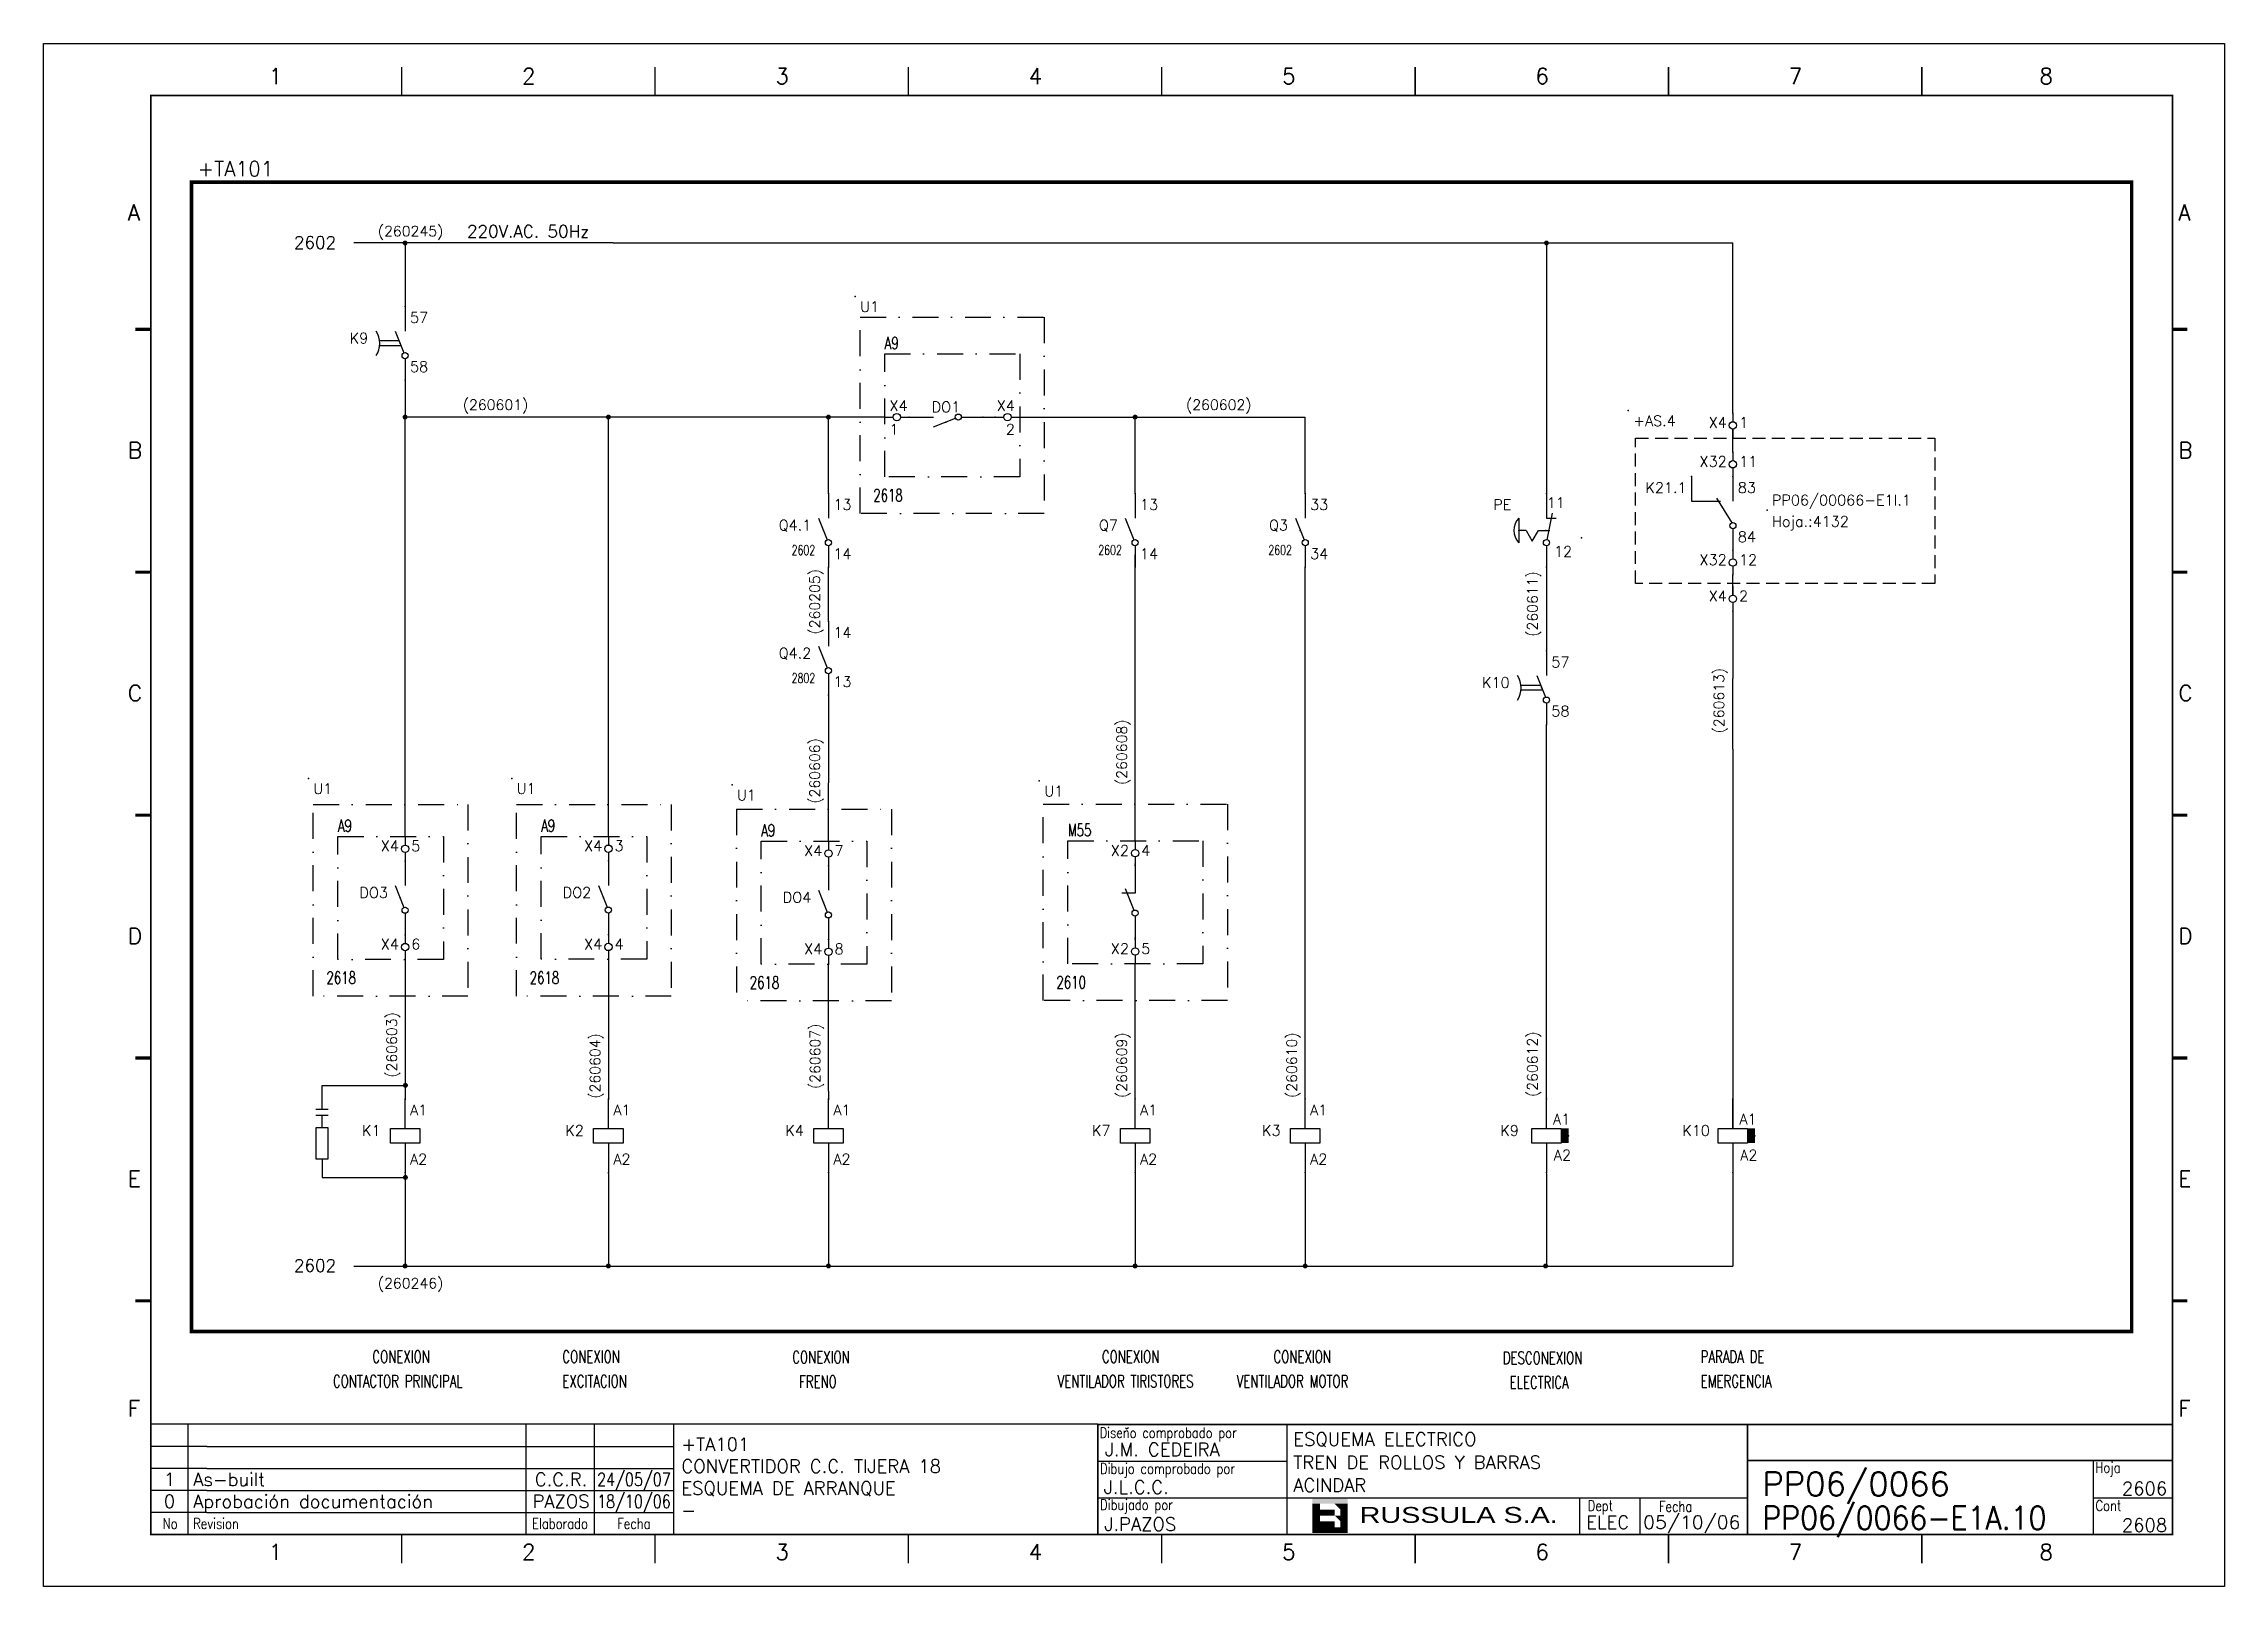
# Model space of a CAD drawing. Extents: x -25 to 1044, y -25744 to 292.
# Drawn here: x 10.6 to 430.6, y -839.1 to -542.1 of the extents above; entities that cross this region are included whole.
import ezdxf
from ezdxf.enums import TextEntityAlignment as Align

# ---------------------------------------------------------------- set-up
doc = ezdxf.new("R2010")
doc.units = 0
doc.header["$LTSCALE"] = 10
doc.header["$MEASUREMENT"] = 0
doc.linetypes.add('DASHDOT', pattern=[1, 0.5, -0.25, 0, -0.25])
doc.linetypes.add('HIDDEN', pattern=[0.375, 0.25, -0.125])
doc.layers.get('0').update_dxf_attribs({"linetype": 'CONTINUOUS'})
for name, color, linetype in [('1', 7, 'CONTINUOUS'), ('10', 5, 'CONTINUOUS'), ('102', 7, 'CONTINUOUS'), ('2', 7, 'CONTINUOUS'), ('3', 8, 'CONTINUOUS'), ('35', 2, 'CONTINUOUS'), ('8', 1, 'CONTINUOUS'), ('9', 6, 'CONTINUOUS'), ('DIBUJO', 7, 'CONTINUOUS'), ('NODE', 7, 'CONTINUOUS')]:
    doc.layers.add(name, color=color, linetype=linetype)
doc.styles.add('HELVETICA', font='HELV.SHX')
doc.styles.add('LABEL', font='SIMPLEX', dxfattribs={"width": 0.8, "height": 4})
doc.styles.add('ROMANS', font='romans')
doc.styles.get("Standard").update_dxf_attribs({"font": 'simplex'})

msp = doc.modelspace()

# ---------------------------------------------------------------- texts
at = {"layer": '2', "color": 6}
for s, height, p in [('+TA101', 2.838, (40.24, -567.59)), ('(260245)', 1.986, (74.94, -579.19)), ('(260601)', 1.986, (91.3, -612.61)), ('(260602)', 1.986, (230.6, -612.61)), ('(260246)', 1.986, (74.94, -781.73))]:
    msp.add_text(s, height=height, dxfattribs=at).set_placement(p)
at = {"layer": '2', "color": 7, "style": 'ROMANS'}
for s, height, p in [('2602', 2.365, (58.78, -581.57)), ('220V.AC. 50Hz', 2.3649, (92.11, -579.43)), ('2602', 2.365, (58.78, -778.51))]:
    msp.add_text(s, height=height, dxfattribs=at).set_placement(p)
at = {"layer": '2', "color": 7, "style": 'ROMANS', "width": 0.7}
for s, height, p in [('A9', 2.365, (172.54, -600.92)), ('2618', 2.365, (170.35, -630.22)), ('2602', 1.892, (154.63, -640.54)), ('2602', 1.892, (213.69, -640.53)), ('2602', 1.892, (246.44, -640.53)), ('2802', 1.892, (154.63, -665.18)), ('A9', 2.365, (67.24, -693.82)), ('A9', 2.365, (106.39, -693.81)), ('A9', 2.365, (148.77, -694.73)), ('M55', 2.365, (207.83, -694.68)), ('2618', 2.365, (65.04, -723.11)), ('2618', 2.365, (104.19, -723.11)), ('2618', 2.365, (146.57, -724.03)), ('2610', 2.365, (205.63, -723.98)), ('CONEXION', 2.365, (73.88, -796.05)), ('CONEXION', 2.365, (110.48, -796.05)), ('CONEXION', 2.365, (154.75, -796.15)), ('CONEXION', 2.365, (214.38, -796.05)), ('CONEXION', 2.365, (247.43, -796.05)), ('PARADA DE', 2.365, (329.7, -796.05)), ('DESCONEXION', 2.3649, (291.59, -796.29)), ('CONTACTOR PRINCIPAL', 2.3649, (66.29, -800.78)), ('EXCITACION', 2.365, (110.48, -800.78)), ('FRENO', 2.365, (156.08, -800.88)), ('VENTILADOR TIRISTORES', 2.3649, (205.85, -800.78)), ('VENTILADOR MOTOR', 2.3649, (240.34, -800.78)), ('ELECTRICA', 2.365, (292.92, -801.02)), ('EMERGENCIA', 2.365, (329.7, -800.78))]:
    msp.add_text(s, height=height, dxfattribs=at).set_placement(p)
at = {"layer": '2', "color": 6}
for s, p in [('(260205)', (160.08, -655.85)), ('(260611)', (298.3, -656.28)), ('(260613)', (334.2, -674.88)), ('(260606)', (160.08, -688.41)), ('(260608)', (219.2, -684.81)), ('(260603)', (78.6, -741.16)), ('(260604)', (117.76, -745.21)), ('(260607)', (160.14, -743.36)), ('(260609)', (219.21, -745.06)), ('(260610)', (251.95, -745.06)), ('(260612)', (298.3, -744.87))]:
    msp.add_text(s, height=1.986, rotation=90, dxfattribs=at).set_placement(p)

# ---------------------------------------------------------------- blocks, each defined once
blk = doc.blocks.new('NOD', base_point=(237.5, 170))
at = {"layer": 'NODE'}
blk.add_point((237.5, 170), dxfattribs=at)
blk = doc.blocks.new('$070202S')
at = {"layer": '102'}
for p, q in [((0, 0), (0, -5)), ((-2, -5), (-0.23, -9.42)), ((0, -10.62), (0, -15))]:
    blk.add_line(p, q, dxfattribs=at)
blk.add_circle((0, -10), 0.625, dxfattribs=at)
blk.add_point((-1, -7.5), dxfattribs=at)
at = {"layer": '2'}
for p in [(0, 0), (0, -15)]:
    blk.add_blockref('NOD', p, dxfattribs=at)
at = {"layer": '8'}
for tag, p in [('1A', (1, -3.32)), ('2A', (1, -13.32))]:
    blk.add_attdef(tag, p, '', height=2.15, dxfattribs=at)
at = {"layer": '9'}
blk.add_attdef('ID', text='', height=2.15, dxfattribs=at).set_placement((-3.5, -7.5), align=Align.RIGHT)
blk = doc.blocks.new('$071501S')
at = {"layer": '2'}
for p, q in [((0, -6), (0, 0)), ((-3, -6), (3, -6)), ((-3, -9), (-3, -6)), ((3, -6), (3, -9)), ((3, -9), (-3, -9)), ((0, -9), (0, -15))]:
    blk.add_line(p, q, dxfattribs=at)
at = {"layer": '2', "rotation": 90}
for p in [(0, 0), (0, -15)]:
    blk.add_blockref('NOD', p, dxfattribs=at)
at = {"layer": '8'}
for tag, p in [('1A', (1, -3.325)), ('2A', (1, -13.325))]:
    blk.add_attdef(tag, p, '', height=2.15, dxfattribs=at)
at = {"layer": '9'}
blk.add_attdef('ID', text='', height=2.15, dxfattribs=at).set_placement((-5, -7.5), align=Align.RIGHT)
blk = doc.blocks.new('$$PLU21C')
for p, q in [((0, 2.5), (0, 0.75)), ((0, -0.75), (0, -2.5))]:
    blk.add_line(p, q)
at = {"layer": '2'}
blk.add_circle((0, 0), 0.75, dxfattribs=at)
for p in [(0, 2.5), (0, -2.5)]:
    blk.add_blockref('NOD', p, dxfattribs=at)
at = {"layer": '8'}
blk.add_attdef('*A', (1.25, -0.5), '', height=2.15, dxfattribs=at)
at = {"layer": '9'}
blk.add_attdef('ID', text='', height=2.15, dxfattribs=at).set_placement((-1.25, -0.5), align=Align.RIGHT)
blk = doc.blocks.new('$PP313')
at = {"layer": '2'}
blk.add_blockref('NOD', (0, 0), dxfattribs=at)
at = {"layer": '8'}
blk.add_attdef('1A', (1, -3.325), '', height=2.15, dxfattribs=at)
at = {"layer": '9'}
blk.add_attdef('ID', (1, 1), '', height=2.15, dxfattribs=at)
blk = doc.blocks.new('$0702029')
at = {"layer": '102'}
for p, q in [((0, 0), (5, 0)), ((10.62, 0), (15, 0)), ((5, -2), (9.42, -0.23))]:
    blk.add_line(p, q, dxfattribs=at)
blk.add_circle((10, 0), 0.625, dxfattribs=at)
blk.add_point((7.5, -1), dxfattribs=at)
at = {"layer": '2'}
for p in [(0, 0), (15, 0)]:
    blk.add_blockref('NOD', p, dxfattribs=at)
at = {"layer": '8', "flags": 8}
blk.add_attdef('1A', text='', height=2.15, dxfattribs=at).set_placement((4, -3.32), align=Align.RIGHT)
blk.add_attdef('2A', (11, -3.32), '', height=2.15, dxfattribs=at)
at = {"layer": '9'}
blk.add_attdef('ID', text='', height=2.15, dxfattribs=at).set_placement((7.5, 1), align=Align.CENTER)
blk = doc.blocks.new('$$PLL21C')
for p, q in [((-2.5, 0), (-0.75, 0)), ((0.75, 0), (2.5, 0))]:
    blk.add_line(p, q)
at = {"layer": '2'}
blk.add_circle((0, 0), 0.75, dxfattribs=at)
for p in [(-2.5, 0), (2.5, 0)]:
    blk.add_blockref('NOD', p, dxfattribs=at)
at = {"layer": '8'}
blk.add_attdef('*A', (-1.5, -3.575), '', height=2.15, dxfattribs=at)
at = {"layer": '9'}
blk.add_attdef('ID', (-1.5, 1.25), '', height=2.15, dxfattribs=at)
blk = doc.blocks.new('$$PLR12C')
for p, q in [((-2.5, 0), (-0.75, 0)), ((0.75, 0), (2.5, 0))]:
    blk.add_line(p, q)
at = {"layer": '2'}
blk.add_circle((0, 0), 0.75, dxfattribs=at)
for p in [(-2.5, 0), (2.5, 0)]:
    blk.add_blockref('NOD', p, dxfattribs=at)
at = {"layer": '8'}
blk.add_attdef('*A', text='', height=2.15, dxfattribs=at).set_placement((1.5, -3.575), align=Align.RIGHT)
at = {"layer": '9'}
blk.add_attdef('ID', text='', height=2.15, dxfattribs=at).set_placement((1.5, 1.25), align=Align.RIGHT)
blk = doc.blocks.new('$071507')
at = {"layer": '2'}
for p, q in [((6, 0), (0, 0)), ((6, 3), (9, 3)), ((6, -3), (6, 3)), ((9, 3), (9, -3)), ((9, 0), (15, 0)), ((9, -3), (6, -3))]:
    blk.add_line(p, q, dxfattribs=at)
blk.add_solid([(6, -3), (9, -3), (6, -4.5), (9, -4.5)], dxfattribs=at)
for p in [(0, 0), (15, 0), (7.5, -4.5)]:
    blk.add_blockref('NOD', p, dxfattribs=at)
at = {"layer": '8'}
blk.add_attdef('1A', text='', height=2.15, dxfattribs=at).set_placement((5, -3.325), align=Align.RIGHT)
blk.add_attdef('2A', (10, -3.325), '', height=2.15, dxfattribs=at)
at = {"layer": '9'}
blk.add_attdef('ID', text='', height=2.15, dxfattribs=at).set_placement((7.5, 4.175), align=Align.CENTER)
blk = doc.blocks.new('$021208')
at = {"layer": '102'}
for p, q in [((-2.17, -3.75), (0, -2.5)), ((0, -5), (-2.17, -3.75)), ((0, -2.5), (0, -1)), ((0, -5), (0, -6.5))]:
    blk.add_line(p, q, dxfattribs=at)
at = {"layer": '3'}
for p in [(0, -1), (0, -6.5)]:
    blk.add_point(p, dxfattribs=at)
blk = doc.blocks.new('$070203')
at = {"layer": '2'}
for p, q in [((0, 0), (5, 0)), ((9.39, 0.13), (4, 1.25)), ((5, 0), (5, 2)), ((10.62, 0), (15, 0))]:
    blk.add_line(p, q, dxfattribs=at)
blk.add_circle((10, 0), 0.625, dxfattribs=at)
for p in [(0, 0), (7.5, 0.52), (15, 0)]:
    blk.add_blockref('NOD', p, dxfattribs=at)
at = {"layer": '8'}
blk.add_attdef('1A', text='', height=2.15, dxfattribs=at).set_placement((4, -3.32), align=Align.RIGHT)
blk.add_attdef('2A', (11, -3.32), '', height=2.15, dxfattribs=at)
at = {"layer": '9'}
blk.add_attdef('ID', text='', height=2.15, dxfattribs=at).set_placement((7.5, 2.5), align=Align.CENTER)
blk = doc.blocks.new('$021308')
at = {"layer": '2'}
blk.add_line((-2.5, 0), (2.5, 0), dxfattribs=at)
blk.add_arc((0, 2.625), 3.625, 226.39718, 313.60282, dxfattribs=at)
blk.add_blockref('NOD', (0, 0), dxfattribs=at)
blk = doc.blocks.new('newcajec')
at = {"layer": '1'}
for p, q in [((179.4, 20.85), (0.13, 20.85)), ((7, 20.85), (7, 0)), ((71, 20.85), (71, 0)), ((84, 20.85), (84, 0.09)), ((99, 20.85), (99, 0)), ((215.2, 20.8), (215.2, 0)), ((10.6, 16.64), (0, 16.64)), ((10.6, 16.64), (99, 16.64)), ((184.64, 20.18), (184.81, 20.01)), ((184.81, 20.01), (185.18, 20.25)), ((10.6, 12.48), (0, 12.48)), ((10.6, 12.48), (99, 12.48)), ((179.4, 13.87), (215.2, 13.87)), ((368, 14.06), (368, 0)), ((10.6, 8.32), (0, 8.32)), ((10.6, 8.32), (99, 8.32)), ((10.6, 4.16), (0, 4.16)), ((10.6, 4.16), (99, 4.16)), ((179.4, 6.93), (267.63, 6.93)), ((267.63, 6.93), (302.5, 6.93)), ((270.63, 6.91), (270.63, 0)), ((282.07, 6.93), (282.07, 0)), ((368, 6.93), (383, 6.93))]:
    blk.add_line(p, q, dxfattribs=at)
for points in [[(47.5, 272.5, 0.3, 0.3, 0), (47.5, 277.91, 0.3, 0.3, 0)], [(95.5, 272.5, 0.3, 0.3, 0), (95.5, 277.91, 0.3, 0.3, 0)], [(143.5, 272.5, 0.3, 0.3, 0), (143.5, 277.91, 0.3, 0.3, 0)], [(191.5, 272.5, 0.3, 0.3, 0), (191.5, 277.91, 0.3, 0.3, 0)], [(239.5, 272.5, 0.3, 0.3, 0), (239.5, 277.91, 0.3, 0.3, 0)], [(287.5, 272.5, 0.3, 0.3, 0), (287.5, 277.91, 0.3, 0.3, 0)], [(335.5, 272.5, 0.3, 0.3, 0), (335.5, 277.91, 0.3, 0.3, 0)], [(-2.99, 228.23, 0.6, 0.6, 0), (-0.18, 228.23, 0.6, 0.6, 0)], [(383.01, 228.23, 0.6, 0.6, 0), (385.82, 228.23, 0.6, 0.6, 0)], [(-2.99, 182.23, 0.6, 0.6, 0), (-0.18, 182.23, 0.6, 0.6, 0)], [(383.01, 182.23, 0.6, 0.6, 0), (385.82, 182.23, 0.6, 0.6, 0)], [(-2.99, 136.23, 0.6, 0.6, 0), (-0.18, 136.23, 0.6, 0.6, 0)], [(383.01, 136.23, 0.6, 0.6, 0), (385.82, 136.23, 0.6, 0.6, 0)], [(-2.99, 90.23, 0.6, 0.6, 0), (-0.18, 90.23, 0.6, 0.6, 0)], [(383.01, 90.23, 0.6, 0.6, 0), (385.82, 90.23, 0.6, 0.6, 0)], [(-2.99, 44.23, 0.6, 0.6, 0), (-0.18, 44.23, 0.6, 0.6, 0)], [(383.01, 44.23, 0.6, 0.6, 0), (385.82, 44.23, 0.6, 0.6, 0)], [(383, 20.8, 0.3, 0.3, 0), (179.4, 20.8, 0.3, 0.3, 0), (179.4, 0, 0.3, 0.3, 0)], [(302.5, 20.8, 0.3, 0.3, 0), (302.5, 0, 0.3, 0.3, 0)], [(302.5, 14, 0.3, 0.3, 0), (383, 14, 0.3, 0.3, 0)], [(47.5, -5.5, 0.3, 0.3, 0), (47.5, -0.09, 0.3, 0.3, 0)], [(95.5, -5.5, 0.3, 0.3, 0), (95.5, -0.09, 0.3, 0.3, 0)], [(143.5, -5.5, 0.3, 0.3, 0), (143.5, -0.09, 0.3, 0.3, 0)], [(191.5, -5.5, 0.3, 0.3, 0), (191.5, -0.09, 0.3, 0.3, 0)], [(239.5, -5.5, 0.3, 0.3, 0), (239.5, -0.09, 0.3, 0.3, 0)], [(287.5, -5.5, 0.3, 0.3, 0), (287.5, -0.09, 0.3, 0.3, 0)], [(335.5, -5.5, 0.3, 0.3, 0), (335.5, -0.09, 0.3, 0.3, 0)]]:
    blk.add_lwpolyline(points, format="xyseb", dxfattribs=at)
at = {"layer": '1', "const_width": 0.3}
blk.add_lwpolyline([(0, 0), (0, 272.5), (383, 272.5), (383, 0)], close=True, dxfattribs=at)
at = {"layer": '2', "color": 14}
for p, q in [((221.42, 4.69), (221.42, 5.81)), ((221.42, 2.47), (221.42, 3.58))]:
    blk.add_line(p, q, dxfattribs=at)
for points in [[(220.05, 5.81), (220.05, 6.92), (226.74, 5.81), (226.74, 6.92)], [(221.42, 2.47), (220.05, 2.47), (221.42, 5.81), (220.05, 5.81)], [(221.42, 4.69), (224.25, 4.69), (221.42, 3.58), (224.25, 3.58)], [(224.25, 5.81), (225.37, 5.81), (225.37, 4.69)], [(225.37, 5.81), (226.74, 5.81), (225.37, 1.35), (226.74, 1.35)], [(224.25, 0.24), (224.25, 2.47), (220.05, 0.24), (220.05, 2.47)], [(224.25, 3.58), (225.37, 3.58), (225.37, 2.47)], [(226.74, 1.35), (226.74, 0.24), (224.25, 1.35), (224.25, 0.24)]]:
    blk.add_solid(points, dxfattribs=at)
at = {"layer": '1', "style": 'ROMANS'}
for s, p in [('1', (22.29, 274.68)), ('2', (70.29, 274.68)), ('3', (118.29, 274.68)), ('4', (166.29, 274.68)), ('5', (214.29, 274.68)), ('6', (262.29, 274.68)), ('7', (310.29, 274.68)), ('8', (357.79, 274.68)), ('A', (-4.37, 248.84)), ('A', (384.13, 248.84)), ('B', (-4.37, 203.84)), ('B', (384.13, 203.84)), ('C', (-4.37, 157.84)), ('C', (384.13, 157.84)), ('D', (-4.37, 111.84)), ('D', (384.13, 111.84)), ('E', (-4.37, 65.84)), ('E', (384.13, 65.84)), ('F', (-4.37, 22.34)), ('F', (384.13, 22.34)), ('1', (22.29, -4.82)), ('2', (70.29, -4.82)), ('3', (118.29, -4.82)), ('4', (166.29, -4.82)), ('5', (214.29, -4.82)), ('6', (262.29, -4.82)), ('7', (310.29, -4.82)), ('8', (357.79, -4.82))]:
    blk.add_text(s, height=3, dxfattribs=at).set_placement(p)
at = {"layer": '1', "style": 'LABEL', "width": 0.8}
for s, p in [('Diseno comprobado por', (179.73, 18.27)), ('Dibujo comprobado por', (179.81, 11.47)), ('Hoja', (368.38, 11.66)), ('Dibujado por', (179.83, 4.64)), ('Fecha', (285.71, 4.3)), ('Cont', (368.43, 4.46)), ('No', (2.23, 1.05)), ('Revision', (8, 1.05))]:
    blk.add_text(s, height=2, dxfattribs=at).set_placement(p)
for s, p in [('Dept', (274.61, 4.44)), ('Elaborado', (77.5, 1.05)), ('Fecha', (91.5, 1.05))]:
    blk.add_text(s, height=2, dxfattribs=at).set_placement(p, align=Align.CENTER)
at = {"layer": '10', "style": 'ROMANS'}
for tag, p in [('REV41', (3.5, 18.74)), ('REV43', (77.7, 18.74)), ('REV31', (3.5, 14.58)), ('REV33', (77.7, 14.58)), ('REV21', (3.5, 10.42)), ('REV23', (77.7, 10.42)), ('REV11', (3.5, 6.27)), ('REV13', (77.7, 6.27))]:
    blk.add_attdef(tag, text='', height=2.5, dxfattribs=at).set_placement(p, align=Align.MIDDLE)
for tag, p, height in [('REV42', (8, 17.49), 2.5), ('SHEETNAME1', (100.5, 15.83), 2.5), ('DESIGNCHECK', (180.74, 14.83), 2.5), ('DOCUMENTTYPE', (216.43, 16.8), 2.5), ('NOTA', (305.32, 15.8), 3), ('REV32', (8, 13.33), 2.5), ('SHEETNAME2', (100.5, 11.67), 2.5), ('OBJECT', (216.43, 12.4), 2.5), ('REV22', (8, 9.17), 2.5), ('SHEETNAME3', (100.5, 7.51), 2.5), ('DRAWINGCHECK', (180.53, 7.71), 2.5), ('CUSTOMER', (216.43, 8.08), 2.5), ('ORDER', (305.32, 7.3), 4.5), ('REV12', (8, 5.01), 2.5), ('SHEETNAME4', (100.5, 3.35), 2.5), ('DOCUMENT_ID', (305.32, 0.93), 4.4), ('USER', (180.63, 0.71), 2.5), ('DEPARTMENT', (271.93, 1.05), 2.5)]:
    blk.add_attdef(tag, p, '', height=height, dxfattribs=at)
for tag, width, p, p2 in [('REV44', 1.221199, (84.53, 17.49), (98.48, 17.49)), ('REV34', 1.221199, (84.53, 13.33), (98.48, 13.33)), ('REV24', 1.221199, (84.53, 9.17), (98.48, 9.17)), ('REV14', 1.221199, (84.53, 5.01), (98.48, 5.01)), ('CREATED2', 7.039915, (282.71, 1.05), (301.14, 1.05))]:
    blk.add_attdef(tag, text='', height=2.5, dxfattribs=dict(at, width=width)).set_placement(p, p2, align=Align.FIT)
for tag, p in [('SHEET', (382, 7.43)), ('NEXTSHEET', (382, 0.5))]:
    blk.add_attdef(tag, text='', height=2.5, dxfattribs=at).set_placement(p, align=Align.RIGHT)
at = {"layer": 'DIBUJO', "color": 14, "style": 'HELVETICA', "width": 1.3}
blk.add_text('RUSSULA S.A.', height=3, dxfattribs=at).set_placement((229, 2.19))
blk = doc.blocks.new('RR')
at = {"layer": '102'}
for p, q in [((158.63, 156.42), (158.63, 151.42)), ((167.05, 156.42), (167.05, 151.42)), ((158.63, 151.42), (164.55, 151.42)), ((163.74, 152), (166.82, 147)), ((167.05, 145.79), (167.05, 141.42))]:
    blk.add_line(p, q, dxfattribs=at)
blk.add_circle((167.05, 146.42), 0.625, dxfattribs=at)
at = {"layer": '2', "rotation": 270}
for p in [(158.63, 156.42), (167.05, 156.42)]:
    blk.add_blockref('NOD', p, dxfattribs=at)
at = {"layer": '9', "rotation": 270}
blk.add_blockref('NOD', (167.05, 141.42), dxfattribs=at)
at = {"layer": '8'}
blk.add_attdef('1A', text='', height=2.15, dxfattribs=at).set_placement((157.63, 153.09), align=Align.RIGHT)
for tag, p in [('2A', (168.05, 153.09)), ('3A', (168.05, 143.09))]:
    blk.add_attdef(tag, p, '', height=2.15, dxfattribs=at)
at = {"layer": '9'}
blk.add_attdef('ID', text='', height=2.15, dxfattribs=at).set_placement((161.05, 146.42), align=Align.RIGHT)

# ---------------------------------------------------------------- linework, layer by layer
for p, q in [((335.91, -613.21), (335.91, -580.47)), ((172.55, -613.99), (79.95, -613.99)), ((335.91, -620.71), (335.91, -616.28)), ((300.01, -642.9), (300.01, -659.02)), ((335.91, -648.26), (335.91, -644.36)), ((335.91, -648.26), (335.91, -646.51)), ((335.91, -651.34), (335.91, -664.34)), ((335.91, -677.95), (335.91, -664.34)), ((300.01, -747.78), (300.01, -673.21))]:
    msp.add_line(p, q)
at = {"const_width": 0.473}
for points in [[(299.77, -580.47, 1), (300.24, -580.47, 1)], [(220.54, -777.42, 1), (221.02, -777.42, 1)], [(253.3, -777.42, 1), (253.77, -777.42, 1)]]:
    msp.add_lwpolyline(points, format="xyb", close=True, dxfattribs=at)
at = {"layer": '2', "color": 7}
for p, q in [((120.27, -580.47), (70.31, -580.47)), ((80.19, -580.47), (80.19, -592.71)), ((120.27, -580.47), (335.91, -580.47)), ((300.01, -580.47), (300.01, -628.71)), ((80.19, -606.9), (80.19, -613.99)), ((80.19, -617.46), (80.19, -613.99)), ((80.19, -619.02), (80.19, -615.89)), ((119.34, -694.71), (119.34, -613.99)), ((161.72, -628.71), (161.72, -613.99)), ((191.44, -613.99), (193.83, -613.99)), ((198.56, -613.99), (253.54, -613.99)), ((220.78, -628.71), (220.78, -613.99)), ((253.54, -628.71), (253.54, -613.99)), ((80.19, -694.73), (80.19, -619.02)), ((220.78, -695.59), (220.78, -640.53)), ((161.72, -653.35), (161.72, -642.9)), ((253.54, -745.25), (253.54, -642.9)), ((161.72, -667.54), (161.72, -684.42)), ((335.91, -677.95), (335.91, -750.93)), ((161.72, -695.63), (161.72, -684.42)), ((220.78, -704.76), (220.78, -705.62)), ((220.78, -705.62), (218.22, -705.62)), ((220.78, -714.22), (220.78, -714.56)), ((80.19, -718.38), (80.19, -745.4)), ((119.34, -718.36), (119.34, -745.4)), ((161.72, -743.73), (161.72, -719.28)), ((220.78, -745.25), (220.78, -719.24)), ((64.2, -742.64), (80.19, -742.64)), ((64.2, -743.66), (64.2, -742.64)), ((119.34, -743.73), (119.34, -745.4)), ((161.72, -743.73), (161.72, -745.4)), ((335.91, -753.77), (335.91, -777.42)), ((80.19, -759.59), (80.19, -777.42)), ((119.34, -759.59), (119.34, -759.44)), ((119.34, -759.59), (119.34, -761.38)), ((161.72, -759.44), (161.72, -767.42)), ((220.78, -759.44), (220.78, -777.42)), ((253.54, -759.44), (253.54, -777.42)), ((300.01, -759.59), (300.01, -777.42)), ((64.2, -760.4), (80.19, -760.4)), ((119.34, -761.02), (119.34, -763.04)), ((119.34, -762.02), (119.34, -777.42)), ((161.72, -765.01), (161.72, -777.18)), ((70.31, -777.42), (306.77, -777.42)), ((306.77, -777.42), (335.91, -777.42))]:
    msp.add_line(p, q, dxfattribs=at)
at = {"layer": '2', "color": 7, "linetype": 'DASHDOT'}
for p, q in [((167.82, -632.57), (167.82, -594.74)), ((167.82, -594.74), (203.29, -594.74)), ((203.29, -594.74), (203.29, -632.57)), ((172.55, -601.83), (198.56, -601.83)), ((172.55, -625.48), (172.55, -601.83)), ((198.56, -601.83), (198.56, -625.48)), ((198.56, -625.48), (172.55, -625.48)), ((203.29, -632.57), (167.82, -632.57)), ((62.51, -725.47), (62.51, -688.58)), ((62.51, -688.58), (92.3, -688.58)), ((92.3, -688.58), (92.3, -725.47)), ((101.66, -725.46), (101.66, -688.57)), ((101.66, -688.57), (131.46, -688.57)), ((131.46, -688.57), (131.46, -725.46)), ((203.1, -726.33), (203.1, -688.5)), ((203.1, -688.5), (238.57, -688.5)), ((238.57, -688.5), (238.57, -726.33)), ((144.04, -689.48), (144.04, -726.37)), ((144.04, -689.48), (173.84, -689.48)), ((173.84, -689.48), (173.84, -726.38)), ((67.24, -718.38), (67.24, -694.73)), ((67.24, -694.73), (87.57, -694.73)), ((87.57, -694.73), (87.57, -718.38)), ((106.39, -718.36), (106.39, -694.71)), ((106.39, -694.71), (126.73, -694.71)), ((126.73, -694.71), (126.73, -718.36)), ((148.77, -719.28), (148.77, -695.63)), ((148.77, -695.63), (169.11, -695.63)), ((169.11, -695.63), (169.11, -719.28)), ((207.83, -719.24), (207.83, -695.59)), ((207.83, -695.59), (233.84, -695.59)), ((233.84, -695.59), (233.84, -719.24)), ((87.57, -718.38), (67.24, -718.38)), ((126.73, -718.36), (106.39, -718.36)), ((169.11, -719.28), (148.77, -719.28)), ((233.84, -719.24), (207.83, -719.24)), ((92.3, -725.47), (62.51, -725.47)), ((131.46, -725.46), (101.66, -725.46)), ((173.84, -726.38), (144.04, -726.38)), ((238.57, -726.33), (203.1, -726.33))]:
    msp.add_line(p, q, dxfattribs=at)
at = {"layer": '2'}
for p, q in [((79.05, -599.33), (75.28, -599.33)), ((79.43, -600.27), (75.28, -600.27)), ((299.88, -635.81), (300.48, -635.81)), ((298.87, -665.64), (295.1, -665.64)), ((299.25, -666.59), (295.1, -666.59))]:
    msp.add_line(p, q, dxfattribs=at)
at = {"layer": '2', "color": 7, "linetype": 'HIDDEN'}
for p, q in [((317.17, -618.05), (374.8, -618.05)), ((317.17, -646.02), (317.17, -618.05)), ((374.8, -618.05), (374.8, -646.02)), ((374.8, -646.02), (317.17, -646.02))]:
    msp.add_line(p, q, dxfattribs=at)
at = {"layer": '2', "color": 3, "linetype": 'DASHDOT'}
msp.add_lwpolyline([(39.05, -568.77, 0.662, 0.662, 0), (412.7, -568.77, 0.662, 0.662, 0), (412.7, -790.02, 0.662, 0.662, 0), (39.05, -790.02, 0.662, 0.662, 0), (39.05, -568.77, 0.662, 0.662, 0)], format="xyseb", dxfattribs=at)
at = {"layer": '2', "color": 7}
for points in [[(79.95, -580.47, 0.473, 0.473, 1), (80.42, -580.47, 0.473, 0.473, 1)], [(79.95, -613.99, 0.473, 0.473, 1), (80.42, -613.99, 0.473, 0.473, 1)], [(119.1, -613.99, 0.473, 0.473, 1), (119.58, -613.99, 0.473, 0.473, 1)], [(161.48, -613.99, 0.473, 0.473, 1), (161.96, -613.99, 0.473, 0.473, 1)], [(220.54, -613.99, 0.473, 0.473, 1), (221.02, -613.99, 0.473, 0.473, 1)], [(79.95, -777.42, 0.473, 0.473, 1), (80.42, -777.42, 0.473, 0.473, 1)], [(119.1, -777.42, 0.473, 0.473, 1), (119.58, -777.42, 0.473, 0.473, 1)], [(161.48, -777.41, 0.473, 0.473, 1), (161.96, -777.41, 0.473, 0.473, 1)]]:
    msp.add_lwpolyline(points, format="xyseb", close=True, dxfattribs=at)
at = {"layer": '2', "color": 7, "const_width": 0.473}
for points in [[(80.01, -742.64, 1), (80.49, -742.64, 1)], [(80.01, -760.37, 1), (80.49, -760.37, 1)], [(299.6, -777.42, 1), (300.08, -777.42, 1)]]:
    msp.add_lwpolyline(points, format="xyb", close=True, dxfattribs=at)
at = {"layer": '2'}
for centre in [(70.84, -599.8), (290.66, -666.12)]:
    msp.add_arc(centre, 4.46, 327.9946, 32.0054, dxfattribs=at)
at = {"layer": '35', "color": 7}
for p, q in [((63.01, -747.21), (65.38, -747.21)), ((64.2, -747.21), (64.2, -743.66)), ((63.01, -748.39), (65.38, -748.39)), ((65.38, -750.85), (63.01, -750.85)), ((63.01, -750.85), (63.01, -756.76)), ((64.2, -750.85), (64.2, -748.39)), ((65.38, -756.76), (65.38, -750.85)), ((63.01, -756.76), (65.38, -756.76)), ((64.2, -756.76), (64.2, -760.4))]:
    msp.add_line(p, q, dxfattribs=at)
at = {"layer": 'DIBUJO'}
msp.add_lwpolyline([(10.57, -542.09), (430.57, -542.09), (430.57, -839.09), (10.57, -839.09), (10.57, -542.09)], dxfattribs=at)

# ---------------------------------------------------------------- block references
ref = msp.add_blockref('$PP313', (166.87, -590.76), dxfattribs=dict(xscale=-0.9459402348514071, yscale=0.9459402348514071, zscale=0.9459402348514071, rotation=180))
ref.add_attrib('ID', 'U1', (167.81, -593.74), dxfattribs={"layer": '9', "height": 2.034, "style": 'ROMANS'})
ref = msp.add_blockref('$PP313', (315.76, -612.74), dxfattribs=dict(xscale=-0.9459402348514071, yscale=0.9459402348514071, zscale=0.9459402348514071, rotation=180))
ref.add_attrib('ID', '+AS.4', (316.71, -615.72), dxfattribs={"layer": '9', "height": 2.034, "style": 'ROMANS'})
at = {"xscale": 0.9459402348514071, "yscale": 0.9459402348514071, "zscale": 0.9459402348514071}
msp.add_blockref('RR', (177.89, -773.41), dxfattribs=at).add_auto_attribs({'1A': 'K21.1', '2A': '83', '3A': '84'})
msp.add_blockref('$PP313', (306.75, -637.21), dxfattribs=at)
ref = msp.add_blockref('$PP313', (61.55, -683.56), dxfattribs=dict(xscale=-0.9459402348514071, yscale=0.9459402348514071, zscale=0.9459402348514071, rotation=180))
ref.add_attrib('ID', 'U1', (62.5, -686.54), dxfattribs={"layer": '9', "height": 2.034, "style": 'ROMANS'})
ref = msp.add_blockref('$PP313', (100.71, -683.54), dxfattribs=dict(xscale=-0.9459402348514071, yscale=0.9459402348514071, zscale=0.9459402348514071, rotation=180))
ref.add_attrib('ID', 'U1', (101.65, -686.52), dxfattribs={"layer": '9', "height": 2.034, "style": 'ROMANS'})
ref = msp.add_blockref('$PP313', (202.33, -684.04), dxfattribs=dict(xscale=-0.9459402348514071, yscale=0.9459402348514071, zscale=0.9459402348514071, rotation=180))
ref.add_attrib('ID', 'U1', (203.28, -687.02), dxfattribs={"layer": '9', "height": 2.034, "style": 'ROMANS'})
ref = msp.add_blockref('$PP313', (143.15, -684.8), dxfattribs=dict(xscale=-0.9459402348514071, yscale=0.9459402348514071, zscale=0.9459402348514071, rotation=180))
ref.add_attrib('ID', 'U1', (144.09, -687.78), dxfattribs={"layer": '9', "height": 2.034, "style": 'ROMANS'})
at = {"layer": '2', "color": 7}
ref = msp.add_blockref('newcajec', (31.24, -829.09), dxfattribs=dict(at, xscale=1.016513761467891, yscale=1.016513761467891, zscale=1.016513761467891))
ref.add_attrib('REV24', '24/05/07', dxfattribs={"layer": '10', "height": 2.541, "style": 'ROMANS', "width": 0.728168}).set_placement((117.16, -819.77), (131.35, -819.77), align=Align.FIT)
ref.add_attrib('SHEETNAME3', 'ESQUEMA DE ARRANQUE', (133.4, -821.46), dxfattribs={"layer": '10', "height": 2.5413, "style": 'ROMANS'})
ref.add_attrib('SHEETNAME2', 'CONVERTIDOR C.C. TIJERA 18', (133.4, -817.24), dxfattribs={"layer": '10', "height": 2.5413, "style": 'ROMANS'})
ref.add_attrib('SHEETNAME1', '+TA101', (133.4, -813.01), dxfattribs={"layer": '10', "height": 2.541, "style": 'ROMANS'})
ref.add_attrib('USER', 'J.PAZOS', (214.86, -828.37), dxfattribs={"layer": '10', "height": 2.541, "style": 'ROMANS'})
ref.add_attrib('DRAWINGCHECK', 'J.L.C.C.', (214.75, -821.25), dxfattribs={"layer": '10', "height": 2.541, "style": 'ROMANS'})
ref.add_attrib('DESIGNCHECK', 'J.M. CEDEIRA', (214.96, -814.02), dxfattribs={"layer": '10', "height": 2.5413, "style": 'ROMANS'})
ref.add_attrib('REV22', 'As-built', (39.37, -819.77), dxfattribs={"layer": '10', "height": 2.541, "style": 'ROMANS'})
ref.add_attrib('REV12', 'Aprobación documentación', (39.37, -824), dxfattribs={"layer": '10', "height": 2.5413, "style": 'ROMANS'})
ref.add_attrib('REV21', '1', dxfattribs={"layer": '10', "height": 2.54, "style": 'ROMANS'}).set_placement((34.8, -818.5), align=Align.MIDDLE)
ref.add_attrib('REV11', '0', dxfattribs={"layer": '10', "height": 2.54, "style": 'ROMANS'}).set_placement((34.8, -822.72), align=Align.MIDDLE)
ref.add_attrib('SHEETNAME4', '-', (133.4, -825.69), dxfattribs={"layer": '10', "height": 2.54, "style": 'ROMANS'})
ref.add_attrib('REV14', '18/10/06', dxfattribs={"layer": '10', "height": 2.541, "style": 'ROMANS', "width": 0.728168}).set_placement((117.16, -824), (131.35, -824), align=Align.FIT)
ref.add_attrib('REV23', 'C.C.R.', dxfattribs={"layer": '10', "height": 2.541, "style": 'ROMANS'}).set_placement((110.22, -818.5), align=Align.MIDDLE)
ref.add_attrib('REV13', 'PAZOS', dxfattribs={"layer": '10', "height": 2.541, "style": 'ROMANS'}).set_placement((110.22, -822.72), align=Align.MIDDLE)
ref.add_attrib('DOCUMENT_ID', 'PP06/0066-E1A.10', (341.61, -828.14), dxfattribs={"layer": '10', "height": 4.4727, "style": 'ROMANS', "width": 0.9})
ref.add_attrib('ORDER', 'PP06/0066', (341.61, -821.67), dxfattribs={"layer": '10', "height": 4.574, "style": 'ROMANS'})
ref.add_attrib('CUSTOMER', 'ACINDAR', (251.25, -820.87), dxfattribs={"layer": '10', "height": 2.541, "style": 'ROMANS'})
ref.add_attrib('OBJECT', 'TREN DE ROLLOS Y BARRAS', (251.25, -816.49), dxfattribs={"layer": '10', "height": 2.5413, "style": 'ROMANS'})
ref.add_attrib('DOCUMENTTYPE', 'ESQUEMA ELECTRICO', (251.25, -812.01), dxfattribs={"layer": '10', "height": 2.5413, "style": 'ROMANS'})
ref.add_attrib('CREATED2', '05/10/06', dxfattribs={"layer": '10', "height": 2.541, "style": 'ROMANS', "width": 0.961976}).set_placement((318.62, -828.03), (337.36, -828.03), align=Align.FIT)
ref.add_attrib('DEPARTMENT', 'ELEC', (307.66, -828.03), dxfattribs={"layer": '10', "height": 2.541, "style": 'ROMANS'})
ref.add_attrib('NEXTSHEET', '2608', dxfattribs={"layer": '10', "height": 2.541, "style": 'ROMANS'}).set_placement((419.55, -828.58), align=Align.RIGHT)
ref.add_attrib('SHEET', '2606', dxfattribs={"layer": '10', "height": 2.541, "style": 'ROMANS'}).set_placement((419.55, -821.54), align=Align.RIGHT)
ref = msp.add_blockref('$070202S', (80.19, -592.71), dxfattribs=dict(at, xscale=0.9459402348514071, yscale=0.9459402348514071, zscale=0.9459402348514071))
ref.add_attrib('ID', 'K9', dxfattribs={"layer": '9', "height": 2.034}).set_placement((73.09, -599.8), align=Align.RIGHT)
ref.add_attrib('1A', '57', (81.13, -595.85), dxfattribs={"layer": '8', "height": 2.034})
ref.add_attrib('2A', '58', (81.13, -605.31), dxfattribs={"layer": '8', "height": 2.034})
at = {"layer": '2', "color": 7, "xscale": 0.9459402348514071, "yscale": 0.9459402348514071, "zscale": 0.9459402348514071}
for name, p, values in [('$$PLL21C', (174.91, -613.99), {'ID': 'X4', '*A': '1'}), ('$$PLR12C', (196.2, -613.99), {'ID': 'X4', '*A': '2'}), ('$$PLU21C', (335.91, -615.58), {'ID': 'X4', '*A': '1'}), ('$$PLU21C', (335.91, -623.08), {'ID': 'X32', '*A': '11'}), ('$070202S', (161.72, -628.71), {'ID': 'Q4.1', '1A': '13', '2A': '14'}), ('$070202S', (220.78, -628.71), {'ID': 'Q7', '1A': '13', '2A': '14'}), ('$070202S', (253.54, -628.71), {'ID': 'Q3', '1A': '33', '2A': '34'}), ('$$PLU21C', (335.91, -642), {'ID': 'X32', '*A': '12'}), ('$$PLU21C', (335.91, -648.97), {'ID': 'X4', '*A': '2'}), ('$070202S', (161.72, -653.35), {'ID': 'Q4.2', '1A': '14', '2A': '13'}), ('$$PLU21C', (80.19, -697.09), {'ID': 'X4', '*A': '5'}), ('$$PLU21C', (119.34, -697.08), {'ID': 'X4', '*A': '3'}), ('$$PLU21C', (161.72, -698), {'ID': 'X4', '*A': '7'}), ('$$PLU21C', (220.78, -697.96), {'ID': 'X2', '*A': '4'}), ('$$PLU21C', (80.19, -716.01), {'ID': 'X4', '*A': '6'}), ('$$PLU21C', (119.34, -716), {'ID': 'X4', '*A': '4'}), ('$$PLU21C', (161.72, -716.92), {'ID': 'X4', '*A': '8'}), ('$$PLU21C', (220.78, -716.87), {'ID': 'X2', '*A': '5'}), ('$071501S', (80.19, -745.25), {'ID': 'K1', '1A': 'A1', '2A': 'A2'}), ('$071501S', (119.34, -745.25), {'ID': 'K2', '1A': 'A1', '2A': 'A2'}), ('$071501S', (161.72, -745.25), {'ID': 'K4', '1A': 'A1', '2A': 'A2'}), ('$071501S', (220.78, -745.25), {'ID': 'K7', '1A': 'A1', '2A': 'A2'}), ('$071501S', (253.54, -745.25), {'ID': 'K3', '1A': 'A1', '2A': 'A2'})]:
    msp.add_blockref(name, p, dxfattribs=at).add_auto_attribs(values)
at = {"layer": '2', "color": 7}
ref = msp.add_blockref('$0702029', (177.25, -613.99), dxfattribs=dict(at, xscale=0.9459402348514071, yscale=0.9459402348514071, zscale=0.9459402348514071))
ref.add_attrib('ID', 'DO1', dxfattribs={"layer": '9', "height": 2.034}).set_placement((184.34, -613.05), align=Align.CENTER)
at = {"layer": '2'}
ref = msp.add_blockref('$070203', (300.01, -628.71), dxfattribs=dict(at, xscale=0.9459402348514071, yscale=0.9459402348514071, zscale=0.9459402348514071, rotation=270))
ref.add_attrib('ID', 'PE', dxfattribs={"layer": '9', "height": 2.034}).set_placement((291.5, -631.86), align=Align.CENTER)
ref.add_attrib('1A', '11', dxfattribs={"layer": '8', "height": 2.034}).set_placement((303.54, -631.48), align=Align.RIGHT)
ref.add_attrib('2A', '12', (301.46, -640.87), dxfattribs={"layer": '8', "height": 2.034})
at = {"layer": '2', "xscale": 0.9459402348514071, "yscale": 0.9459402348514071, "zscale": 0.9459402348514071}
msp.add_blockref('$PP313', (342.48, -631.94), dxfattribs=at).add_auto_attribs({'ID': 'PP06/00066-E1I.1', '1A': 'Hoja.:4132'})
at = {"layer": '2', "yscale": 0.9459402348514071, "zscale": 0.9459402348514071, "rotation": 270}
for name, p, xscale in [('$021308', (294.67, -635.81), 0.9459402348514071), ('$021208', (300.82, -635.81), -0.9459402348514071)]:
    msp.add_blockref(name, p, dxfattribs=dict(at, xscale=xscale))
at = {"layer": '2', "color": 7}
ref = msp.add_blockref('$070202S', (300.01, -659.02), dxfattribs=dict(at, xscale=0.9459402348514071, yscale=0.9459402348514071, zscale=0.9459402348514071))
ref.add_attrib('ID', 'K10', dxfattribs={"layer": '9', "height": 2.034}).set_placement((292.91, -666.12), align=Align.RIGHT)
ref.add_attrib('1A', '57', (300.95, -662.17), dxfattribs={"layer": '8', "height": 2.034})
ref.add_attrib('2A', '58', (300.95, -671.63), dxfattribs={"layer": '8', "height": 2.034})
ref = msp.add_blockref('$070202S', (80.19, -699.46), dxfattribs=dict(at, xscale=0.9459402348514071, yscale=0.9459402348514071, zscale=0.9459402348514071))
ref.add_attrib('ID', 'DO3', dxfattribs={"layer": '9', "height": 2.034}).set_placement((76.88, -706.55), align=Align.RIGHT)
ref = msp.add_blockref('$070202S', (119.34, -699.44), dxfattribs=dict(at, xscale=0.9459402348514071, yscale=0.9459402348514071, zscale=0.9459402348514071))
ref.add_attrib('ID', 'DO2', dxfattribs={"layer": '9', "height": 2.034}).set_placement((116.03, -706.54), align=Align.RIGHT)
ref = msp.add_blockref('$070202S', (161.72, -700.36), dxfattribs=dict(at, xscale=0.9459402348514071, yscale=0.9459402348514071, zscale=0.9459402348514071))
ref.add_attrib('ID', 'DO4', dxfattribs={"layer": '9', "height": 2.034}).set_placement((158.41, -707.46), align=Align.RIGHT)
at = {"layer": '2', "color": 7, "xscale": 0.9459402348514071, "yscale": 0.9459402348514071, "zscale": 0.9459402348514071}
msp.add_blockref('$070202S', (220.78, -700.03), dxfattribs=at)
at = {"layer": '2', "color": 7}
ref = msp.add_blockref('$071507', (300.01, -759.44), dxfattribs=dict(at, xscale=0.9459402348514071, yscale=0.9459402348514071, zscale=0.9459402348514071, rotation=90))
ref.add_attrib('ID', 'K9', dxfattribs={"layer": '9', "height": 2.034}).set_placement((292.91, -752.35), align=Align.CENTER)
ref.add_attrib('1A', 'A2', dxfattribs={"layer": '8', "height": 2.034}).set_placement((304.74, -757.08), align=Align.RIGHT)
ref.add_attrib('2A', 'A1', (301.25, -750.16), dxfattribs={"layer": '8', "height": 2.034})
ref = msp.add_blockref('$071507', (335.91, -759.44), dxfattribs=dict(at, xscale=0.9459402348514071, yscale=0.9459402348514071, zscale=0.9459402348514071, rotation=90))
ref.add_attrib('ID', 'K10', dxfattribs={"layer": '9', "height": 2.034}).set_placement((328.81, -752.35), align=Align.CENTER)
ref.add_attrib('1A', 'A2', dxfattribs={"layer": '8', "height": 2.034}).set_placement((340.64, -757.08), align=Align.RIGHT)
ref.add_attrib('2A', 'A1', (337.15, -750.16), dxfattribs={"layer": '8', "height": 2.034})

msp.set_redraw_order([(e.dxf.handle, doc.entitydb.next_handle()) for e in msp.query("TEXT MTEXT ATTDEF DIMENSION ARC_DIMENSION")])  # texts and dimensions are drawn at this point

doc.saveas('drawing.dxf')
